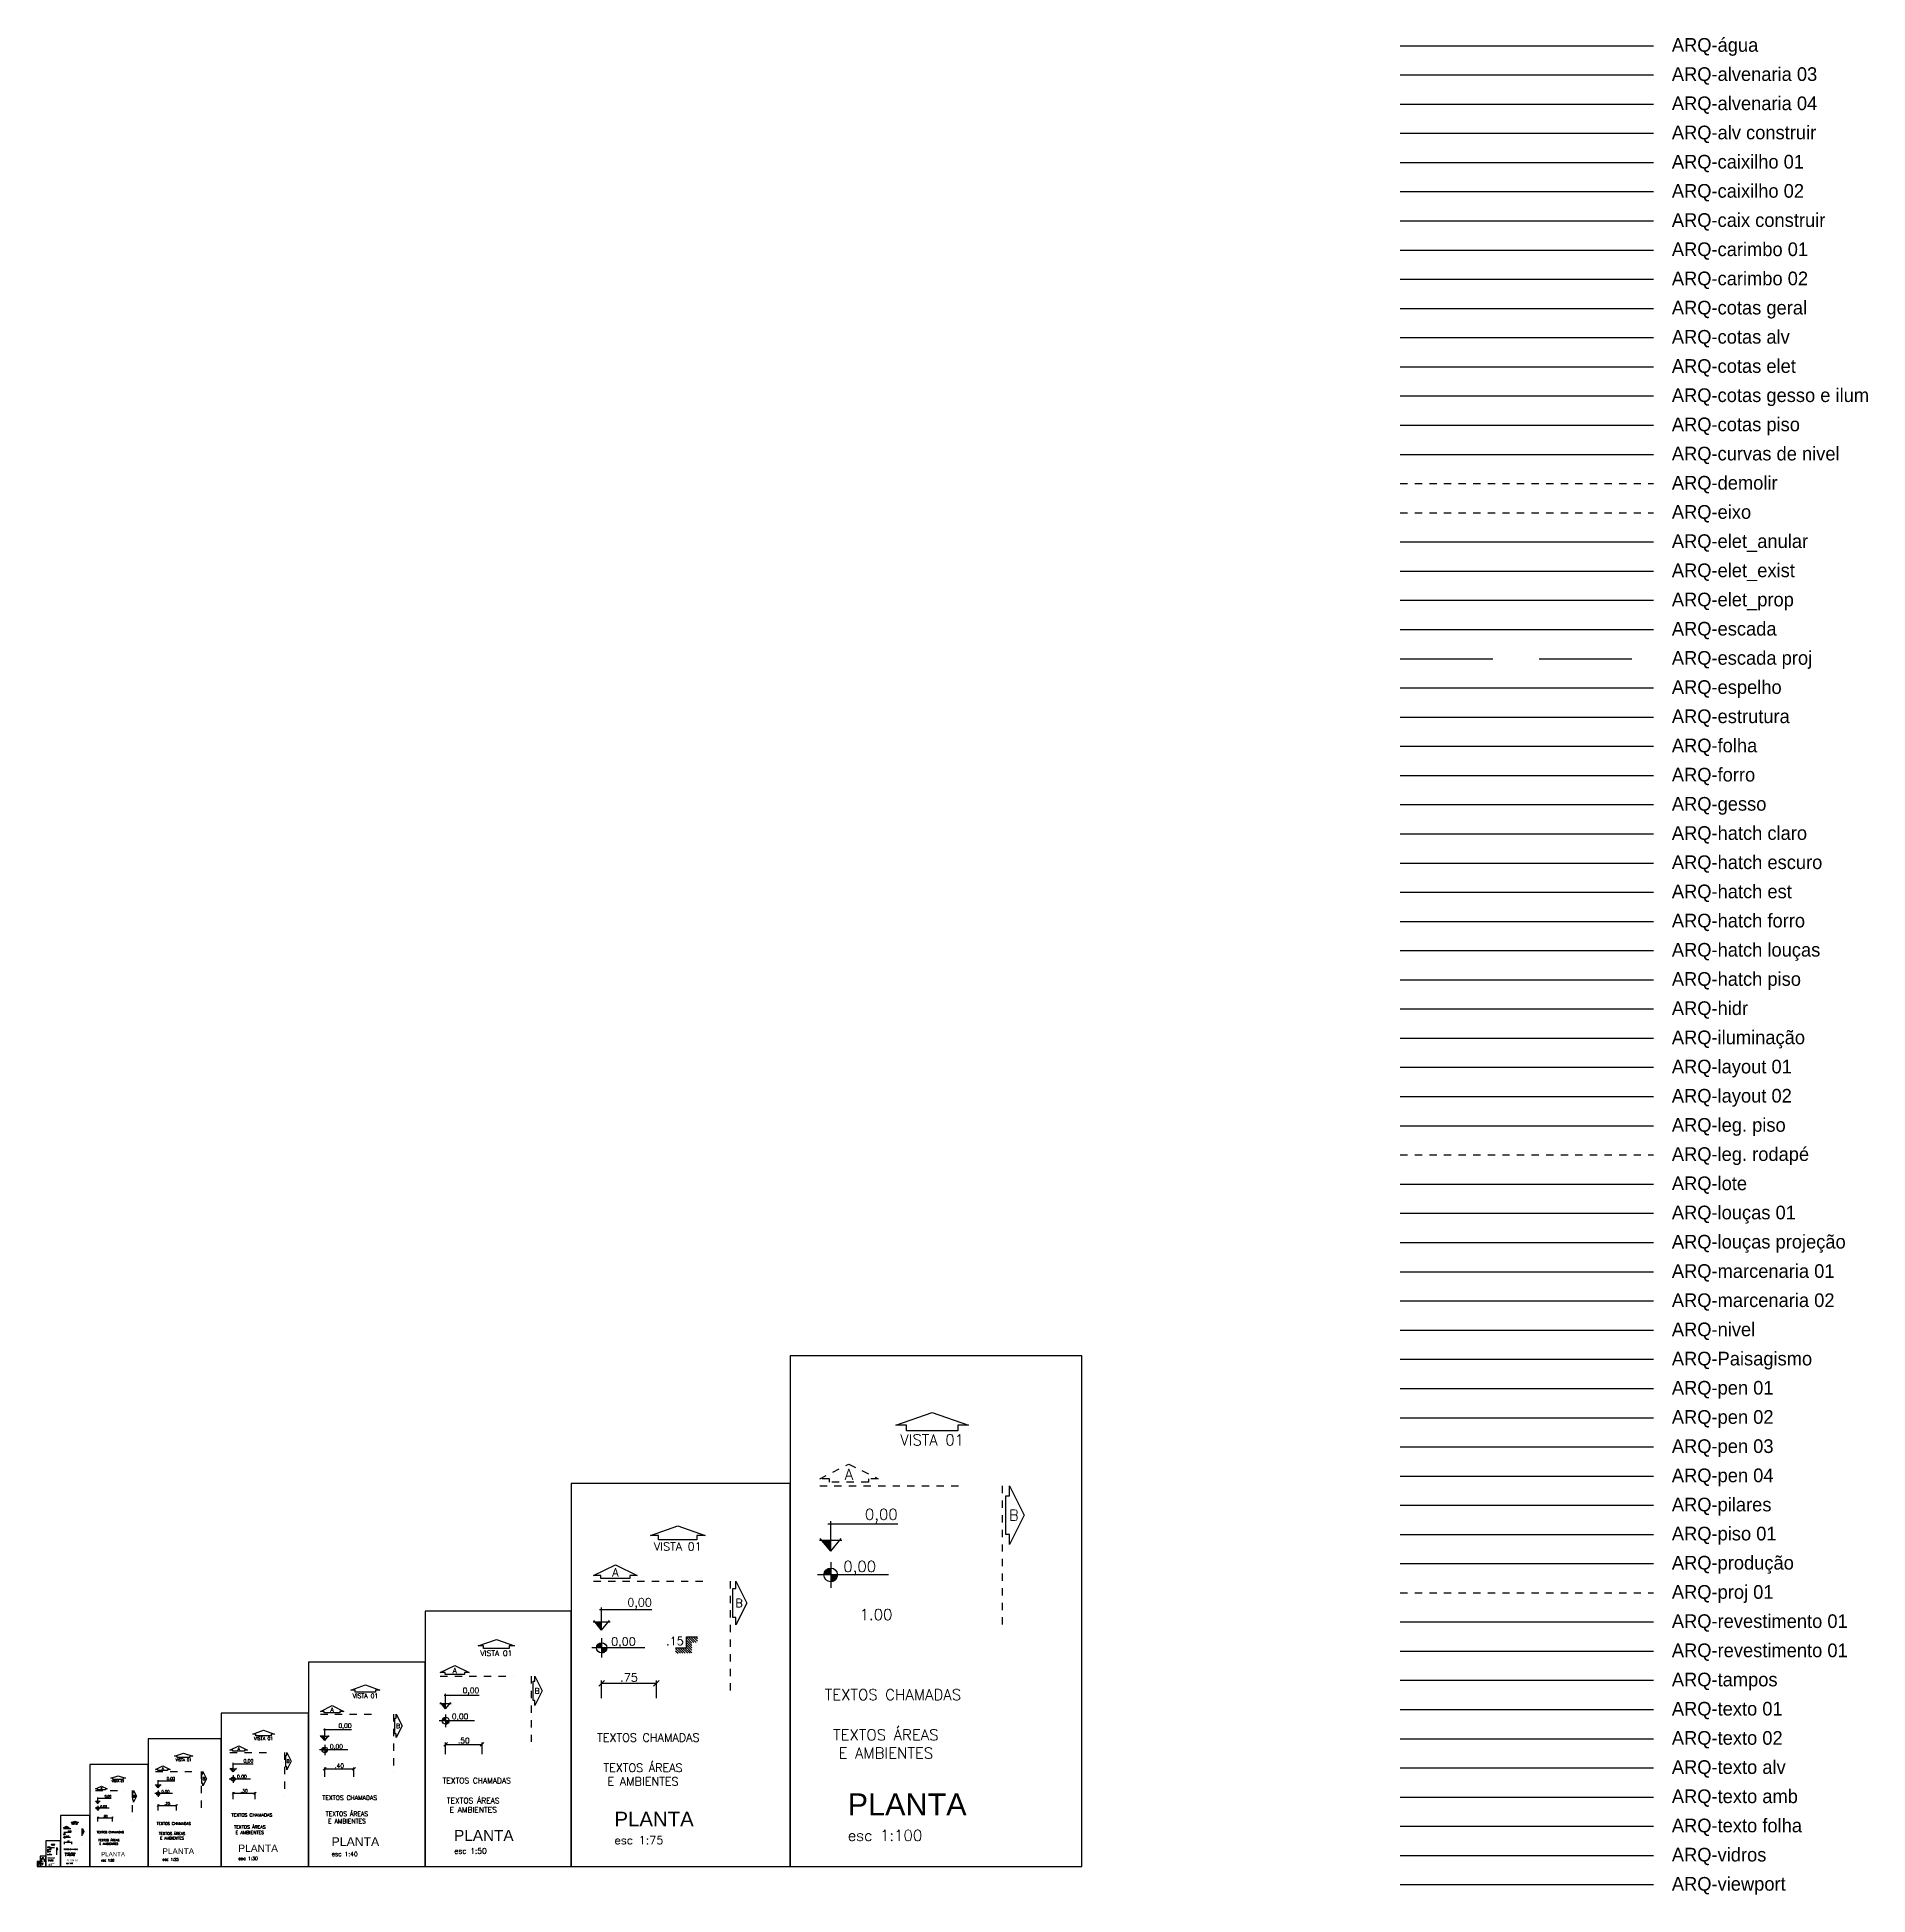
# Model space of a CAD drawing. Extents: x 2478.2 to 2503.3, y 807.2 to 832.7.
import ezdxf
from ezdxf.enums import TextEntityAlignment as Align

# ---------------------------------------------------------------- set-up
doc = ezdxf.new("R2010")
doc.units = 0
doc.header["$LTSCALE"] = 0.1
doc.header["$MEASUREMENT"] = 0
for name, pattern in [('AXES', [0.54, 0.3, -0.08, 0.08, -0.08]), ('CONTINU', [0]), ('DASHDOT2', [0.5, 0.25, -0.125, 0, -0.125]), ('DASHED', [19.05, 12.7, -6.35]), ('DASHED2', [0.375, 0.25, -0.125]), ('DIVIDE', [1.25, 0.5, -0.25, 0, -0.25, 0, -0.25]), ('HIDDEN2', [0.1875, 0.125, -0.0625])]:
    doc.linetypes.add(name, pattern=pattern)
for name, color, linetype in [('ARQ- caix construir', 202, 'Continuous'), ('ARQ-alv construir', 3, 'Continuous'), ('ARQ-alvenaria 03', 3, 'Continuous'), ('ARQ-alvenaria 04', 4, 'Continuous'), ('ARQ-caixilho 01', 1, 'Continuous'), ('ARQ-caixilho 02', 2, 'Continuous'), ('ARQ-carimbo 01', 1, 'Continuous'), ('ARQ-carimbo 02', 2, 'Continuous'), ('ARQ-cotas alv', 1, 'Continuous'), ('ARQ-cotas elet', 1, 'Continuous'), ('ARQ-cotas geral', 1, 'Continuous'), ('ARQ-cotas gesso e ilum', 1, 'Continuous'), ('ARQ-cotas piso', 1, 'Continuous'), ('ARQ-curvas de nivel', 3, 'Continuous'), ('ARQ-demolir', 12, 'HIDDEN2'), ('ARQ-eixo', 2, 'AXES'), ('ARQ-elet_anular', 161, 'Continuous'), ('ARQ-elet_exist', 30, 'Continuous'), ('ARQ-elet_prop', 220, 'Continuous'), ('ARQ-escada', 2, 'Continuous'), ('ARQ-escada proj', 1, 'DASHED'), ('ARQ-espelho', 251, 'Continuous'), ('ARQ-estrutura', 6, 'Continuous'), ('ARQ-folha', 6, 'Continuous'), ('ARQ-forro', 174, 'Continuous'), ('ARQ-gesso', 3, 'Continuous'), ('ARQ-hatch claro', 253, 'Continuous'), ('ARQ-hatch esc', 252, 'Continuous'), ('ARQ-hatch est', 251, 'Continuous'), ('ARQ-hatch forro', 254, 'Continuous'), ('ARQ-hatch louças', 255, 'Continuous'), ('ARQ-hatch piso', 251, 'Continuous'), ('ARQ-hidr', 154, 'Continuous'), ('ARQ-iluminação', 170, 'Continuous'), ('ARQ-layout 01', 1, 'Continuous'), ('ARQ-layout 02', 2, 'Continuous'), ('ARQ-leg. piso', 3, 'Continuous'), ('ARQ-leg. rodapé', 3, 'DASHDOT2'), ('ARQ-lote', 6, 'Continuous'), ('ARQ-louças 01', 1, 'Continuous'), ('ARQ-louças projeção', 9, 'Continuous'), ('ARQ-marcenaria 01', 1, 'Continuous'), ('ARQ-marcenaria 02', 2, 'Continuous'), ('ARQ-nivel', 2, 'Continuous'), ('ARQ-Paisagismo', 95, 'Continuous'), ('ARQ-pen 01', 1, 'Continuous'), ('ARQ-pen 02', 2, 'Continuous'), ('ARQ-pen 03', 3, 'Continuous'), ('ARQ-pen 04', 4, 'Continuous'), ('ARQ-pilares', 5, 'Continuous'), ('ARQ-piso 01', 1, 'Continuous'), ('ARQ-produção', 1, 'Continuous'), ('ARQ-proj 01', 1, 'DASHED2'), ('ARQ-revestimento 01', 1, 'Continuous'), ('ARQ-revestimento 02', 2, 'Continuous'), ('ARQ-tampos', 2, 'Continuous'), ('ARQ-texto 01', 1, 'Continuous'), ('ARQ-texto 02', 2, 'Continuous'), ('ARQ-texto alv', 2, 'Continuous'), ('ARQ-texto amb', 3, 'Continuous'), ('ARQ-texto folha', 5, 'Continuous'), ('ARQ-vidro', 251, 'Continuous'), ('ARQ-água', 151, 'Continuous'), ('CNIVEL', 1, 'Continuous'), ('LCORTE', 3, 'DIVIDE')]:
    doc.layers.add(name, color=color, linetype=linetype)
doc.layers.add('ARQ-viewport', color=7, linetype='Continuous', plot=False)
doc.styles.add('Detalhe 75', font='GOTHIC.TTF', dxfattribs={"height": 0.1875})
doc.styles.add('ROMANS', font='romans.shx')
doc.dimstyles.new('1-1', dxfattribs={"dimscale": 0.01, "dimtxt": 0.15, "dimasz": 0.1, "dimexe": 0.05, "dimexo": 0.1, "dimgap": 0.03, "dimtad": 1, "dimzin": 5, "dimdsep": 46, "dimtxsty": 'ROMANS', "dimblk": 'OBLIQUE', "dimcen": 0, "dimclrd": 256, "dimclre": 256, "dimclrt": 2, "dimadec": 0, "dimazin": 0, "dimtfac": 1, "dimtofl": 0, "dimtmove": 2, "dimatfit": 3, "dimfxl": 0.04, "dimtolj": 1, "dimtzin": 1, "dimarcsym": 0})
doc.dimstyles.new('1-10', dxfattribs={"dimscale": 0.1, "dimtxt": 0.15, "dimasz": 0.1, "dimexe": 0.05, "dimexo": 0.1, "dimgap": 0.03, "dimtad": 1, "dimzin": 5, "dimdsep": 46, "dimtxsty": 'ROMANS', "dimblk": 'OBLIQUE', "dimcen": 0, "dimclrd": 256, "dimclre": 256, "dimclrt": 2, "dimadec": 0, "dimazin": 0, "dimtfac": 1, "dimtofl": 0, "dimtmove": 2, "dimatfit": 3, "dimfxl": 0.04, "dimtolj": 1, "dimtzin": 1, "dimarcsym": 0})
doc.dimstyles.new('1-100', dxfattribs={"dimtxt": 0.15, "dimasz": 0.1, "dimexe": 0.05, "dimexo": 0.1, "dimgap": 0.03, "dimtad": 1, "dimjust": 2, "dimzin": 5, "dimdsep": 46, "dimtxsty": 'ROMANS', "dimblk": 'OBLIQUE', "dimcen": 0, "dimse1": 1, "dimse2": 1, "dimsd1": 1, "dimsd2": 1, "dimclrd": 256, "dimclre": 256, "dimclrt": 2, "dimadec": 0, "dimazin": 0, "dimtfac": 1, "dimtofl": 0, "dimtmove": 2, "dimatfit": 3, "dimfxl": 0.04, "dimtolj": 1, "dimtzin": 1, "dimarcsym": 0})
doc.dimstyles.new('1-2', dxfattribs={"dimscale": 0.02, "dimtxt": 0.15, "dimasz": 0.1, "dimexe": 0.05, "dimexo": 0.1, "dimgap": 0.03, "dimtad": 1, "dimzin": 5, "dimdsep": 46, "dimtxsty": 'ROMANS', "dimblk": 'OBLIQUE', "dimcen": 0, "dimclrd": 256, "dimclre": 256, "dimclrt": 2, "dimadec": 0, "dimazin": 0, "dimtfac": 1, "dimtofl": 0, "dimtmove": 2, "dimatfit": 3, "dimfxl": 0.04, "dimtolj": 1, "dimtzin": 1, "dimarcsym": 0})
doc.dimstyles.new('1-20', dxfattribs={"dimscale": 0.2, "dimtxt": 0.15, "dimasz": 0.1, "dimexe": 0.05, "dimexo": 0.1, "dimgap": 0.03, "dimtad": 1, "dimzin": 5, "dimdsep": 46, "dimtxsty": 'ROMANS', "dimblk": 'OBLIQUE', "dimcen": 0, "dimclrd": 256, "dimclre": 256, "dimclrt": 2, "dimadec": 0, "dimazin": 0, "dimtfac": 1, "dimtofl": 0, "dimtmove": 2, "dimatfit": 3, "dimfxl": 0.04, "dimtolj": 1, "dimtzin": 1, "dimarcsym": 0})
doc.dimstyles.new('1-25', dxfattribs={"dimscale": 0.25, "dimtxt": 0.15, "dimasz": 0.1, "dimexe": 0.05, "dimexo": 0.1, "dimgap": 0.03, "dimtad": 1, "dimzin": 5, "dimdsep": 46, "dimtxsty": 'ROMANS', "dimblk": 'OBLIQUE', "dimcen": 0, "dimclrd": 256, "dimclre": 256, "dimclrt": 2, "dimadec": 0, "dimazin": 0, "dimtfac": 1, "dimtofl": 0, "dimtmove": 2, "dimatfit": 3, "dimfxl": 0.04, "dimtolj": 1, "dimtzin": 1, "dimarcsym": 0})
doc.dimstyles.new('1-30', dxfattribs={"dimscale": 0.3, "dimtxt": 0.15, "dimasz": 0.1, "dimexe": 0.05, "dimexo": 0.1, "dimgap": 0.03, "dimtad": 1, "dimzin": 5, "dimdsep": 46, "dimtxsty": 'ROMANS', "dimblk": 'OBLIQUE', "dimcen": 0, "dimclrd": 256, "dimclre": 256, "dimclrt": 2, "dimadec": 0, "dimazin": 0, "dimtfac": 1, "dimtofl": 0, "dimtmove": 2, "dimatfit": 3, "dimfxl": 0.04, "dimtolj": 1, "dimtzin": 1, "dimarcsym": 0})
doc.dimstyles.new('1-40', dxfattribs={"dimscale": 0.4, "dimtxt": 0.15, "dimasz": 0.1, "dimexe": 0.05, "dimexo": 0.1, "dimgap": 0.03, "dimtad": 1, "dimzin": 5, "dimdsep": 46, "dimtxsty": 'ROMANS', "dimblk": 'OBLIQUE', "dimcen": 0, "dimclrd": 256, "dimclre": 256, "dimclrt": 2, "dimadec": 0, "dimazin": 0, "dimtfac": 1, "dimtofl": 0, "dimtmove": 2, "dimatfit": 3, "dimfxl": 0.04, "dimtolj": 1, "dimtzin": 1, "dimarcsym": 0})
doc.dimstyles.new('1-5', dxfattribs={"dimscale": 0.05, "dimtxt": 0.15, "dimasz": 0.1, "dimexe": 0.05, "dimexo": 0.1, "dimgap": 0.03, "dimtad": 1, "dimzin": 5, "dimdsep": 46, "dimtxsty": 'ROMANS', "dimblk": 'OBLIQUE', "dimcen": 0, "dimclrd": 256, "dimclre": 256, "dimclrt": 2, "dimadec": 0, "dimazin": 0, "dimtfac": 1, "dimtofl": 0, "dimtmove": 2, "dimatfit": 3, "dimfxl": 0.04, "dimtolj": 1, "dimtzin": 1, "dimarcsym": 0})
doc.dimstyles.new('1-50', dxfattribs={"dimscale": 0.5, "dimtxt": 0.15, "dimasz": 0.1, "dimexe": 0.05, "dimexo": 0.1, "dimgap": 0.03, "dimtad": 1, "dimzin": 5, "dimdsep": 46, "dimtxsty": 'ROMANS', "dimblk": 'OBLIQUE', "dimcen": 0, "dimclrd": 256, "dimclre": 256, "dimclrt": 2, "dimadec": 0, "dimazin": 0, "dimtfac": 1, "dimtofl": 0, "dimtmove": 2, "dimatfit": 3, "dimfxl": 0.04, "dimtolj": 1, "dimtzin": 1, "dimarcsym": 0})
doc.dimstyles.new('1-75', dxfattribs={"dimscale": 0.75, "dimtxt": 0.15, "dimasz": 0.1, "dimexe": 0.05, "dimexo": 0.1, "dimgap": 0.03, "dimtad": 1, "dimzin": 5, "dimdsep": 46, "dimtxsty": 'ROMANS', "dimblk": 'OBLIQUE', "dimcen": 0, "dimclrd": 256, "dimclre": 256, "dimclrt": 2, "dimadec": 0, "dimazin": 0, "dimtfac": 1, "dimtofl": 0, "dimtmove": 2, "dimatfit": 3, "dimfxl": 0.04, "dimtolj": 1, "dimtzin": 1, "dimarcsym": 0})

msp = doc.modelspace()

# ---------------------------------------------------------------- texts
at = {"layer": 'ARQ- caix construir', "style": 'Detalhe 75'}
msp.add_text('ARQ-caix construir', height=0.1875, dxfattribs=at).set_placement((2500.604, 830.097))
at = {"layer": 'ARQ-alv construir', "style": 'Detalhe 75'}
msp.add_text('ARQ-alv construir', height=0.1875, dxfattribs=at).set_placement((2500.604, 831.297))
at = {"layer": 'ARQ-alvenaria 03', "style": 'Detalhe 75'}
msp.add_text('ARQ-alvenaria 03', height=0.1875, dxfattribs=at).set_placement((2500.604, 832.097))
at = {"layer": 'ARQ-alvenaria 04', "style": 'Detalhe 75'}
msp.add_text('ARQ-alvenaria 04', height=0.1875, dxfattribs=at).set_placement((2500.604, 831.697))
at = {"layer": 'ARQ-caixilho 01', "style": 'Detalhe 75'}
msp.add_text('ARQ-caixilho 01', height=0.1875, dxfattribs=at).set_placement((2500.604, 830.897))
at = {"layer": 'ARQ-caixilho 02', "style": 'Detalhe 75'}
msp.add_text('ARQ-caixilho 02', height=0.1875, dxfattribs=at).set_placement((2500.604, 830.497))
at = {"layer": 'ARQ-carimbo 01', "style": 'Detalhe 75'}
msp.add_text('ARQ-carimbo 01', height=0.1875, dxfattribs=at).set_placement((2500.604, 829.697))
at = {"layer": 'ARQ-carimbo 02', "style": 'Detalhe 75'}
msp.add_text('ARQ-carimbo 02', height=0.1875, dxfattribs=at).set_placement((2500.604, 829.297))
at = {"layer": 'ARQ-cotas alv', "style": 'Detalhe 75'}
msp.add_text('ARQ-cotas alv', height=0.1875, dxfattribs=at).set_placement((2500.604, 828.497))
at = {"layer": 'ARQ-cotas elet', "style": 'Detalhe 75'}
msp.add_text('ARQ-cotas elet', height=0.1875, dxfattribs=at).set_placement((2500.604, 828.097))
at = {"layer": 'ARQ-cotas geral', "style": 'Detalhe 75'}
msp.add_text('ARQ-cotas geral', height=0.1875, dxfattribs=at).set_placement((2500.604, 828.897))
at = {"layer": 'ARQ-cotas gesso e ilum', "style": 'Detalhe 75'}
msp.add_text('ARQ-cotas gesso e ilum', height=0.1875, dxfattribs=at).set_placement((2500.604, 827.697))
at = {"layer": 'ARQ-cotas piso', "style": 'Detalhe 75'}
msp.add_text('ARQ-cotas piso', height=0.1875, dxfattribs=at).set_placement((2500.604, 827.297))
at = {"layer": 'ARQ-curvas de nivel', "style": 'Detalhe 75'}
msp.add_text('ARQ-curvas de nivel', height=0.1875, dxfattribs=at).set_placement((2500.604, 826.897))
at = {"layer": 'ARQ-demolir', "style": 'Detalhe 75'}
msp.add_text('ARQ-demolir', height=0.1875, dxfattribs=at).set_placement((2500.604, 826.497))
at = {"layer": 'ARQ-eixo', "style": 'Detalhe 75'}
msp.add_text('ARQ-eixo', height=0.1875, dxfattribs=at).set_placement((2500.604, 826.097))
at = {"layer": 'ARQ-elet_anular', "style": 'Detalhe 75'}
msp.add_text('ARQ-elet_anular', height=0.1875, dxfattribs=at).set_placement((2500.604, 825.697))
at = {"layer": 'ARQ-elet_exist', "style": 'Detalhe 75'}
msp.add_text('ARQ-elet_exist', height=0.1875, dxfattribs=at).set_placement((2500.604, 825.297))
at = {"layer": 'ARQ-elet_prop', "style": 'Detalhe 75'}
msp.add_text('ARQ-elet_prop', height=0.1875, dxfattribs=at).set_placement((2500.604, 824.897))
at = {"layer": 'ARQ-escada', "style": 'Detalhe 75'}
msp.add_text('ARQ-escada', height=0.1875, dxfattribs=at).set_placement((2500.604, 824.497))
at = {"layer": 'ARQ-escada proj', "style": 'Detalhe 75'}
msp.add_text('ARQ-escada proj', height=0.1875, dxfattribs=at).set_placement((2500.604, 824.097))
at = {"layer": 'ARQ-espelho', "style": 'Detalhe 75'}
msp.add_text('ARQ-espelho', height=0.1875, dxfattribs=at).set_placement((2500.604, 823.697))
at = {"layer": 'ARQ-estrutura', "style": 'Detalhe 75'}
msp.add_text('ARQ-estrutura', height=0.1875, dxfattribs=at).set_placement((2500.604, 823.297))
at = {"layer": 'ARQ-folha', "style": 'Detalhe 75'}
msp.add_text('ARQ-folha', height=0.1875, dxfattribs=at).set_placement((2500.604, 822.897))
at = {"layer": 'ARQ-forro', "style": 'Detalhe 75'}
msp.add_text('ARQ-forro', height=0.1875, dxfattribs=at).set_placement((2500.604, 822.497))
at = {"layer": 'ARQ-gesso', "style": 'Detalhe 75'}
msp.add_text('ARQ-gesso', height=0.1875, dxfattribs=at).set_placement((2500.604, 822.097))
at = {"layer": 'ARQ-hatch claro', "style": 'Detalhe 75'}
msp.add_text('ARQ-hatch claro', height=0.1875, dxfattribs=at).set_placement((2500.604, 821.697))
at = {"layer": 'ARQ-hatch esc', "style": 'Detalhe 75'}
msp.add_text('ARQ-hatch escuro', height=0.1875, dxfattribs=at).set_placement((2500.604, 821.297))
at = {"layer": 'ARQ-hatch est', "style": 'Detalhe 75'}
msp.add_text('ARQ-hatch est', height=0.1875, dxfattribs=at).set_placement((2500.604, 820.897))
at = {"layer": 'ARQ-hatch forro', "style": 'Detalhe 75'}
msp.add_text('ARQ-hatch forro', height=0.1875, dxfattribs=at).set_placement((2500.604, 820.497))
at = {"layer": 'ARQ-hatch louças', "style": 'Detalhe 75'}
msp.add_text('ARQ-hatch louças', height=0.1875, dxfattribs=at).set_placement((2500.604, 820.097))
at = {"layer": 'ARQ-hatch piso', "style": 'Detalhe 75'}
msp.add_text('ARQ-hatch piso', height=0.1875, dxfattribs=at).set_placement((2500.604, 819.697))
at = {"layer": 'ARQ-hidr', "style": 'Detalhe 75'}
msp.add_text('ARQ-hidr', height=0.1875, dxfattribs=at).set_placement((2500.604, 819.297))
at = {"layer": 'ARQ-iluminação', "style": 'Detalhe 75'}
msp.add_text('ARQ-iluminação', height=0.1875, dxfattribs=at).set_placement((2500.604, 818.897))
at = {"layer": 'ARQ-layout 01', "style": 'Detalhe 75'}
msp.add_text('ARQ-layout 01', height=0.1875, dxfattribs=at).set_placement((2500.604, 818.497))
at = {"layer": 'ARQ-layout 02', "style": 'Detalhe 75'}
msp.add_text('ARQ-layout 02', height=0.1875, dxfattribs=at).set_placement((2500.604, 818.097))
at = {"layer": 'ARQ-leg. piso', "style": 'Detalhe 75'}
msp.add_text('ARQ-leg. piso', height=0.1875, dxfattribs=at).set_placement((2500.604, 817.697))
at = {"layer": 'ARQ-leg. rodapé', "style": 'Detalhe 75'}
msp.add_text('ARQ-leg. rodapé', height=0.1875, dxfattribs=at).set_placement((2500.604, 817.297))
at = {"layer": 'ARQ-lote', "style": 'Detalhe 75'}
msp.add_text('ARQ-lote', height=0.1875, dxfattribs=at).set_placement((2500.604, 816.897))
at = {"layer": 'ARQ-louças 01', "style": 'Detalhe 75'}
msp.add_text('ARQ-louças 01', height=0.1875, dxfattribs=at).set_placement((2500.604, 816.497))
at = {"layer": 'ARQ-louças projeção', "style": 'Detalhe 75'}
msp.add_text('ARQ-louças projeção', height=0.1875, dxfattribs=at).set_placement((2500.604, 816.097))
at = {"layer": 'ARQ-marcenaria 01', "style": 'Detalhe 75'}
msp.add_text('ARQ-marcenaria 01', height=0.1875, dxfattribs=at).set_placement((2500.604, 815.695))
at = {"layer": 'ARQ-marcenaria 02', "style": 'Detalhe 75'}
msp.add_text('ARQ-marcenaria 02', height=0.1875, dxfattribs=at).set_placement((2500.604, 815.295))
at = {"layer": 'ARQ-nivel', "style": 'Detalhe 75'}
msp.add_text('ARQ-nivel', height=0.1875, dxfattribs=at).set_placement((2500.604, 814.895))
at = {"layer": 'ARQ-Paisagismo', "style": 'Detalhe 75'}
msp.add_text('ARQ-Paisagismo', height=0.1875, dxfattribs=at).set_placement((2500.604, 814.495))
at = {"layer": 'ARQ-pen 01', "style": 'Detalhe 75'}
msp.add_text('ARQ-pen 01', height=0.1875, dxfattribs=at).set_placement((2500.604, 814.095))
at = {"layer": 'ARQ-pen 02', "style": 'Detalhe 75'}
msp.add_text('ARQ-pen 02', height=0.1875, dxfattribs=at).set_placement((2500.604, 813.695))
at = {"layer": 'ARQ-pen 03', "style": 'Detalhe 75'}
msp.add_text('ARQ-pen 03', height=0.1875, dxfattribs=at).set_placement((2500.604, 813.295))
at = {"layer": 'ARQ-pen 04', "style": 'Detalhe 75'}
msp.add_text('ARQ-pen 04', height=0.1875, dxfattribs=at).set_placement((2500.604, 812.895))
at = {"layer": 'ARQ-pilares', "style": 'Detalhe 75'}
msp.add_text('ARQ-pilares', height=0.1875, dxfattribs=at).set_placement((2500.604, 812.495))
at = {"layer": 'ARQ-piso 01', "style": 'Detalhe 75'}
msp.add_text('ARQ-piso 01', height=0.1875, dxfattribs=at).set_placement((2500.604, 812.097))
at = {"layer": 'ARQ-produção', "style": 'Detalhe 75'}
msp.add_text('ARQ-produção', height=0.1875, dxfattribs=at).set_placement((2500.604, 811.698))
at = {"layer": 'ARQ-proj 01', "style": 'Detalhe 75'}
msp.add_text('ARQ-proj 01', height=0.1875, dxfattribs=at).set_placement((2500.604, 811.297))
at = {"layer": 'ARQ-revestimento 01', "style": 'Detalhe 75'}
msp.add_text('ARQ-revestimento 01', height=0.1875, dxfattribs=at).set_placement((2500.604, 810.897))
at = {"layer": 'ARQ-revestimento 02', "style": 'Detalhe 75'}
msp.add_text('ARQ-revestimento 01', height=0.1875, dxfattribs=at).set_placement((2500.604, 810.497))
at = {"layer": 'ARQ-tampos', "style": 'Detalhe 75'}
msp.add_text('ARQ-tampos', height=0.1875, dxfattribs=at).set_placement((2500.604, 810.097))
at = {"layer": 'ARQ-texto 01', "style": 'Detalhe 75'}
msp.add_text('ARQ-texto 01', height=0.1875, dxfattribs=at).set_placement((2500.604, 809.697))
at = {"layer": 'ARQ-texto 02', "style": 'Detalhe 75'}
msp.add_text('ARQ-texto 02', height=0.1875, dxfattribs=at).set_placement((2500.604, 809.297))
at = {"layer": 'ARQ-texto 02', "color": 2, "style": 'ROMANS'}
for s, insert, char_height, attachment_point in [('VISTA 01', (2490.466, 813.55), 0.15, 2), ('VISTA 01', (2486.98, 812.07), 0.1125, 2), ('A', (2486.124, 811.659), 0.113, 5), ('B', (2487.819, 811.239), 0.113, 5), ('VISTA 01', (2484.493, 810.589), 0.075, 2), ('A', (2483.922, 810.315), 0.075, 5), ('B', (2485.052, 810.035), 0.075, 5), ('TEXTOS CHAMADAS', (2488.993, 810.058), 0.15, 1), ('A', (2482.241, 809.778), 0.06, 5), ('VISTA 01', (2482.698, 809.997), 0.06, 2), ('B', (2483.145, 809.554), 0.06, 5), ('VISTA 01', (2481.303, 809.405), 0.045, 2), ('TEXTOS CHAMADAS', (2485.874, 809.451), 0.1125, 1), ('VISTA 01', (2480.206, 809.108), 0.0375, 2), ('A', (2480.961, 809.24), 0.045, 5), ('B', (2481.639, 809.072), 0.045, 5), ('VISTA 01', (2479.308, 808.812), 0.03, 2), ('A', (2479.921, 808.972), 0.0375, 5), ('B', (2480.486, 808.832), 0.0375, 5), ('TEXTOS CHAMADAS', (2483.756, 808.843), 0.075, 1), ('A', (2479.08, 808.703), 0.03, 5), ('B', (2479.532, 808.591), 0.03, 5), ('TEXTOS CHAMADAS', (2482.109, 808.6), 0.06, 1), ('{\\fArial|b0|i0|c238|p34;\\H2x;\\C4;PLANTA\\Fromans|c0;\\H0.6668x;\\P}esc 1:100', (2489.308, 808.63), 0.15, 1), ('TEXTOS CHAMADAS', (2480.861, 808.357), 0.045, 1), ('{\\fArial|b0|i0|c238|p34;\\H1.778x;\\C4;PLANTA\\Fromans|c0;\\H0.7498x;\\P}esc 1:75', (2486.111, 808.379), 0.1125, 1), ('A', (2478.6, 808.165), 0.015, 5), ('VISTA 01', (2478.714, 808.22), 0.015, 2), ('B', (2478.826, 808.109), 0.015, 5), ('TEXTOS CHAMADAS', (2479.014, 808.114), 0.03, 1), ('TEXTOS CHAMADAS', (2479.837, 808.235), 0.0375, 1), ('{\\fArial|b0|i0|c238|p34;\\H2x;\\C4;PLANTA\\Fromans|c0;\\H0.6666x;\\P}esc 1:40', (2482.235, 808.029), 0.06, 1), ('{\\fArial|b0|i0|c238|p34;\\H2x;\\C4;PLANTA\\Fromans|c0;\\H0.6666x;\\P}esc 1:50', (2483.914, 808.129), 0.075, 1), ('A', (2478.359, 807.897), 0.0075, 5), ('VISTA 01', (2478.416, 807.924), 0.0075, 2), ('B', (2478.472, 807.869), 0.0075, 5), ('TEXTOS CHAMADAS', (2478.566, 807.871), 0.015, 1), ('{\\fArial|b0|i0|c238|p34;\\H2x;\\C4;PLANTA\\Fromans|c0;\\H0.6666x;\\P}esc 1:20', (2479.077, 807.828), 0.03, 1), ('{\\fArial|b0|i0|c238|p34;\\H2.133x;\\C4;PLANTA\\Fromans|c0;\\H0.6247x;\\P}esc 1:25', (2479.916, 807.878), 0.0375, 1), ('{\\fArial|b0|i0|c238|p34;\\H2.222x;\\C4;PLANTA\\Fromans|c0;\\H0.6x;\\P}esc 1:30', (2480.956, 807.928), 0.045, 1), ('TEXTOS CHAMADAS', (2478.204, 807.652), 0.0015, 1), ('A', (2478.207, 807.681), 0.0015, 5), ('{\\fArial|b0|i0|c238|p34;\\H2x;\\C4;PLANTA\\Fromans|c0;\\H0.6666x;\\P}esc 1:1', (2478.207, 807.638), 0.0015, 1), ('VISTA 01', (2478.218, 807.687), 0.0015, 2), ('B', (2478.23, 807.676), 0.0015, 5), ('TEXTOS CHAMADAS', (2478.248, 807.676), 0.003, 1), ('A', (2478.255, 807.735), 0.003, 5), ('{\\fArial|b0|i0|c238|p34;\\H2x;\\C4;PLANTA\\Fromans|c0;\\H0.6666x;\\P}esc 1:2', (2478.255, 807.648), 0.003, 1), ('VISTA 01', (2478.278, 807.746), 0.003, 2), ('B', (2478.3, 807.724), 0.003, 5), ('TEXTOS CHAMADAS', (2478.343, 807.749), 0.0075, 1), ('{\\fArial|b0|i0|c238|p34;\\H2x;\\C4;PLANTA\\Fromans|c0;\\H0.6666x;\\P}esc 1:5', (2478.358, 807.678), 0.0075, 1), ('{\\fArial|b0|i0|c238|p34;\\H2x;\\C4;PLANTA\\Fromans|c0;\\H0.6666x;\\P}esc 1:10', (2478.598, 807.728), 0.015, 1)]:
    msp.add_mtext(s, dxfattribs=dict(at, insert=insert, char_height=char_height, attachment_point=attachment_point))
at = {"layer": 'ARQ-texto alv', "style": 'Detalhe 75'}
msp.add_text('ARQ-texto alv', height=0.1875, dxfattribs=at).set_placement((2500.604, 808.897))
at = {"layer": 'ARQ-texto amb', "style": 'Detalhe 75'}
msp.add_text('ARQ-texto amb', height=0.1875, dxfattribs=at).set_placement((2500.604, 808.497))
at = {"layer": 'ARQ-texto amb', "color": 3, "attachment_point": 5, "style": 'ROMANS'}
for insert, char_height in [((2489.831, 809.308), 0.15), ((2486.503, 808.888), 0.1125), ((2484.175, 808.468), 0.075), ((2482.444, 808.3), 0.06), ((2479.181, 807.964), 0.03), ((2480.047, 808.048), 0.0375), ((2481.113, 808.132), 0.045), ((2478.65, 807.796), 0.015), ((2478.212, 807.645), 0.0015), ((2478.265, 807.661), 0.003), ((2478.385, 807.712), 0.0075)]:
    msp.add_mtext('TEXTOS ÁREAS\\PE AMBIENTES', dxfattribs=dict(at, insert=insert, char_height=char_height))
at = {"layer": 'ARQ-texto folha', "style": 'Detalhe 75'}
msp.add_text('ARQ-texto folha', height=0.1875, dxfattribs=at).set_placement((2500.604, 808.097))
at = {"layer": 'ARQ-vidro', "style": 'Detalhe 75'}
msp.add_text('ARQ-vidros', height=0.1875, dxfattribs=at).set_placement((2500.604, 807.697))
at = {"layer": 'ARQ-viewport', "style": 'Detalhe 75'}
msp.add_text('ARQ-viewport', height=0.1875, dxfattribs=at).set_placement((2500.604, 807.297))
at = {"layer": 'ARQ-água', "style": 'Detalhe 75'}
msp.add_text('ARQ-água', height=0.1875, dxfattribs=at).set_placement((2500.604, 832.497))
at = {"layer": 'CNIVEL', "color": 2, "insert": (2487.061, 810.663), "char_height": 0.1125, "attachment_point": 9, "style": 'ROMANS'}
msp.add_mtext('.15', dxfattribs=at)
at = {"layer": 'LCORTE', "color": 2, "char_height": 0.15, "attachment_point": 5, "style": 'ROMANS'}
for s, insert in [('A', (2489.325, 813.003)), ('B', (2491.585, 812.443))]:
    msp.add_mtext(s, dxfattribs=dict(at, insert=insert))

# ---------------------------------------------------------------- blocks, each defined once
blk = doc.blocks.new('*D4')
at = {"layer": 'Defpoints', "color": 0}
for p in [(2490.075, 810.976), (2489.075, 810.606), (2490.075, 810.606)]:
    blk.add_point(p, dxfattribs=at)
at = {"layer": 'ARQ-cotas geral', "color": 2, "insert": (2489.697, 811.081), "char_height": 0.15, "attachment_point": 5, "style": 'ROMANS'}
blk.add_mtext('\\A1;1.00', dxfattribs=at)
blk = doc.blocks.new('_OBLIQUE')
at = {"color": 0, "linetype": 'ByBlock'}
blk.add_line((-0.5, -0.5), (0.5, 0.5), dxfattribs=at)
blk = doc.blocks.new('*D5')
at = {"layer": 'ARQ-cotas geral', "lineweight": -2}
for p, q in [((2485.936, 809.936), (2485.936, 810.176)), ((2485.936, 810.139), (2486.686, 810.139)), ((2486.686, 809.936), (2486.686, 810.176))]:
    blk.add_line(p, q, dxfattribs=at)
at = {"layer": 'Defpoints', "color": 0}
for p in [(2486.686, 810.139), (2485.936, 809.861), (2486.686, 809.861)]:
    blk.add_point(p, dxfattribs=at)
at = {"layer": 'ARQ-cotas geral', "lineweight": -2, "xscale": 0.07500000000000001, "yscale": 0.07500000000000001, "zscale": 0.07500000000000001, "rotation": 180}
blk.add_blockref('_OBLIQUE', (2485.936, 810.139), dxfattribs=at)
at = {"layer": 'ARQ-cotas geral', "lineweight": -2, "xscale": 0.07500000000000001, "yscale": 0.07500000000000001, "zscale": 0.07500000000000001}
blk.add_blockref('_OBLIQUE', (2486.686, 810.139), dxfattribs=at)
at = {"layer": 'ARQ-cotas geral', "color": 2, "insert": (2486.311, 810.218), "char_height": 0.1125, "attachment_point": 5, "style": 'ROMANS'}
blk.add_mtext('\\A1;.75', dxfattribs=at)
blk = doc.blocks.new('A$C4D0E081D')
at = {"layer": 'CNIVEL'}
h = blk.add_hatch(dxfattribs=at)
h.set_pattern_fill('ANSI31', color=8, scale=0.25, angle=90, style=0)
h.set_pattern_definition([(135, (-18.381433, -69.158416), (-0.022097087, -0.022097087), [])])
h.paths.add_polyline_path([(0.4, 0.3), (0.2, 0.3), (0.2, 0.1), (0, 0.1), (0, 0), (0.3, 0), (0.3, 0.2), (0.4, 0.2)])
at = {"layer": 'CNIVEL', "color": 2}
blk.add_lwpolyline([(0, 0.1), (0.2, 0.1), (0.2, 0.3), (0.4, 0.3)], dxfattribs=at)
blk = doc.blocks.new('*D6')
at = {"layer": 'ARQ-cotas geral', "lineweight": -2}
for p, q in [((2483.797, 809.167), (2483.797, 809.327)), ((2483.797, 809.302), (2484.297, 809.302)), ((2484.297, 809.167), (2484.297, 809.327))]:
    blk.add_line(p, q, dxfattribs=at)
at = {"layer": 'Defpoints', "color": 0}
for p in [(2484.297, 809.302), (2483.797, 809.117), (2484.297, 809.117)]:
    blk.add_point(p, dxfattribs=at)
at = {"layer": 'ARQ-cotas geral', "lineweight": -2, "xscale": 0.05, "yscale": 0.05, "zscale": 0.05, "rotation": 180}
blk.add_blockref('_OBLIQUE', (2483.797, 809.302), dxfattribs=at)
at = {"layer": 'ARQ-cotas geral', "lineweight": -2, "xscale": 0.05, "yscale": 0.05, "zscale": 0.05}
blk.add_blockref('_OBLIQUE', (2484.297, 809.302), dxfattribs=at)
at = {"layer": 'ARQ-cotas geral', "color": 2, "insert": (2484.047, 809.354), "char_height": 0.075, "attachment_point": 5, "style": 'ROMANS'}
blk.add_mtext('\\A1;.50', dxfattribs=at)
blk = doc.blocks.new('*D7')
at = {"layer": 'ARQ-cotas geral', "lineweight": -2}
for p, q in [((2482.141, 808.859), (2482.141, 808.987)), ((2482.141, 808.967), (2482.541, 808.967)), ((2482.541, 808.859), (2482.541, 808.987))]:
    blk.add_line(p, q, dxfattribs=at)
at = {"layer": 'Defpoints', "color": 0}
for p in [(2482.141, 808.819), (2482.541, 808.967), (2482.541, 808.819)]:
    blk.add_point(p, dxfattribs=at)
at = {"layer": 'ARQ-cotas geral', "lineweight": -2, "xscale": 0.04000000000000001, "yscale": 0.04000000000000001, "zscale": 0.04000000000000001, "rotation": 180}
blk.add_blockref('_OBLIQUE', (2482.141, 808.967), dxfattribs=at)
at = {"layer": 'ARQ-cotas geral', "lineweight": -2, "xscale": 0.04000000000000001, "yscale": 0.04000000000000001, "zscale": 0.04000000000000001}
blk.add_blockref('_OBLIQUE', (2482.541, 808.967), dxfattribs=at)
at = {"layer": 'ARQ-cotas geral', "color": 2, "insert": (2482.341, 809.009), "char_height": 0.06, "attachment_point": 5, "style": 'ROMANS'}
blk.add_mtext('\\A1;.40', dxfattribs=at)
blk = doc.blocks.new('*D8')
at = {"layer": 'ARQ-cotas geral', "lineweight": -2}
for p, q in [((2480.886, 808.551), (2480.886, 808.647)), ((2480.886, 808.632), (2481.186, 808.632)), ((2481.186, 808.551), (2481.186, 808.647))]:
    blk.add_line(p, q, dxfattribs=at)
at = {"layer": 'Defpoints', "color": 0}
for p in [(2481.186, 808.632), (2480.886, 808.521), (2481.186, 808.521)]:
    blk.add_point(p, dxfattribs=at)
at = {"layer": 'ARQ-cotas geral', "lineweight": -2, "xscale": 0.03, "yscale": 0.03, "zscale": 0.03, "rotation": 180}
blk.add_blockref('_OBLIQUE', (2480.886, 808.632), dxfattribs=at)
at = {"layer": 'ARQ-cotas geral', "lineweight": -2, "xscale": 0.03, "yscale": 0.03, "zscale": 0.03}
blk.add_blockref('_OBLIQUE', (2481.186, 808.632), dxfattribs=at)
at = {"layer": 'ARQ-cotas geral', "color": 2, "insert": (2481.036, 808.664), "char_height": 0.045, "attachment_point": 5, "style": 'ROMANS'}
blk.add_mtext('\\A1;.30', dxfattribs=at)
blk = doc.blocks.new('*D9')
at = {"layer": 'ARQ-cotas geral', "lineweight": -2}
for p, q in [((2479.858, 808.397), (2479.858, 808.477)), ((2479.858, 808.465), (2480.108, 808.465)), ((2480.108, 808.397), (2480.108, 808.477))]:
    blk.add_line(p, q, dxfattribs=at)
at = {"layer": 'Defpoints', "color": 0}
for p in [(2479.858, 808.372), (2480.108, 808.465), (2480.108, 808.372)]:
    blk.add_point(p, dxfattribs=at)
at = {"layer": 'ARQ-cotas geral', "lineweight": -2, "xscale": 0.025, "yscale": 0.025, "zscale": 0.025, "rotation": 180}
blk.add_blockref('_OBLIQUE', (2479.858, 808.465), dxfattribs=at)
at = {"layer": 'ARQ-cotas geral', "lineweight": -2, "xscale": 0.025, "yscale": 0.025, "zscale": 0.025}
blk.add_blockref('_OBLIQUE', (2480.108, 808.465), dxfattribs=at)
at = {"layer": 'ARQ-cotas geral', "color": 2, "insert": (2479.983, 808.491), "char_height": 0.0375, "attachment_point": 5, "style": 'ROMANS'}
blk.add_mtext('\\A1;.25', dxfattribs=at)
blk = doc.blocks.new('*D10')
at = {"layer": 'ARQ-cotas geral', "lineweight": -2}
for p, q in [((2479.03, 808.243), (2479.03, 808.307)), ((2479.03, 808.297), (2479.23, 808.297)), ((2479.23, 808.243), (2479.23, 808.307))]:
    blk.add_line(p, q, dxfattribs=at)
at = {"layer": 'Defpoints', "color": 0}
for p in [(2479.23, 808.297), (2479.03, 808.223), (2479.23, 808.223)]:
    blk.add_point(p, dxfattribs=at)
at = {"layer": 'ARQ-cotas geral', "lineweight": -2, "xscale": 0.02, "yscale": 0.02, "zscale": 0.02, "rotation": 180}
blk.add_blockref('_OBLIQUE', (2479.03, 808.297), dxfattribs=at)
at = {"layer": 'ARQ-cotas geral', "lineweight": -2, "xscale": 0.02, "yscale": 0.02, "zscale": 0.02}
blk.add_blockref('_OBLIQUE', (2479.23, 808.297), dxfattribs=at)
at = {"layer": 'ARQ-cotas geral', "color": 2, "insert": (2479.13, 808.318), "char_height": 0.03, "attachment_point": 5, "style": 'ROMANS'}
blk.add_mtext('\\A1;.20', dxfattribs=at)
blk = doc.blocks.new('*D11')
at = {"layer": 'ARQ-cotas geral', "lineweight": -2}
for p, q in [((2478.575, 807.936), (2478.575, 807.968)), ((2478.575, 807.963), (2478.675, 807.963)), ((2478.675, 807.936), (2478.675, 807.968))]:
    blk.add_line(p, q, dxfattribs=at)
at = {"layer": 'Defpoints', "color": 0}
for p in [(2478.575, 807.926), (2478.675, 807.963), (2478.675, 807.926)]:
    blk.add_point(p, dxfattribs=at)
at = {"layer": 'ARQ-cotas geral', "lineweight": -2, "xscale": 0.01, "yscale": 0.01, "zscale": 0.01, "rotation": 180}
blk.add_blockref('_OBLIQUE', (2478.575, 807.963), dxfattribs=at)
at = {"layer": 'ARQ-cotas geral', "lineweight": -2, "xscale": 0.01, "yscale": 0.01, "zscale": 0.01}
blk.add_blockref('_OBLIQUE', (2478.675, 807.963), dxfattribs=at)
at = {"layer": 'ARQ-cotas geral', "color": 2, "insert": (2478.625, 807.973), "char_height": 0.015, "attachment_point": 5, "style": 'ROMANS'}
blk.add_mtext('\\A1;.10', dxfattribs=at)
blk = doc.blocks.new('*D12')
at = {"layer": 'ARQ-cotas geral', "lineweight": -2}
for p, q in [((2478.347, 807.782), (2478.347, 807.798)), ((2478.347, 807.795), (2478.397, 807.795)), ((2478.397, 807.782), (2478.397, 807.798))]:
    blk.add_line(p, q, dxfattribs=at)
at = {"layer": 'Defpoints', "color": 0}
for p in [(2478.347, 807.777), (2478.397, 807.795), (2478.397, 807.777)]:
    blk.add_point(p, dxfattribs=at)
at = {"layer": 'ARQ-cotas geral', "lineweight": -2, "xscale": 0.005000000000000001, "yscale": 0.005000000000000001, "zscale": 0.005000000000000001, "rotation": 180}
blk.add_blockref('_OBLIQUE', (2478.347, 807.795), dxfattribs=at)
at = {"layer": 'ARQ-cotas geral', "lineweight": -2, "xscale": 0.005000000000000001, "yscale": 0.005000000000000001, "zscale": 0.005000000000000001}
blk.add_blockref('_OBLIQUE', (2478.397, 807.795), dxfattribs=at)
at = {"layer": 'ARQ-cotas geral', "color": 2, "insert": (2478.372, 807.8), "char_height": 0.0075, "attachment_point": 5, "style": 'ROMANS'}
blk.add_mtext('\\A1;.05', dxfattribs=at)
blk = doc.blocks.new('*D13')
at = {"layer": 'ARQ-cotas geral', "lineweight": -2}
for p, q in [((2478.25, 807.689), (2478.25, 807.696)), ((2478.25, 807.695), (2478.27, 807.695)), ((2478.27, 807.689), (2478.27, 807.696))]:
    blk.add_line(p, q, dxfattribs=at)
at = {"layer": 'Defpoints', "color": 0}
for p in [(2478.25, 807.687), (2478.27, 807.695), (2478.27, 807.687)]:
    blk.add_point(p, dxfattribs=at)
at = {"layer": 'ARQ-cotas geral', "lineweight": -2, "xscale": 0.002, "yscale": 0.002, "zscale": 0.002, "rotation": 180}
blk.add_blockref('_OBLIQUE', (2478.25, 807.695), dxfattribs=at)
at = {"layer": 'ARQ-cotas geral', "lineweight": -2, "xscale": 0.002, "yscale": 0.002, "zscale": 0.002}
blk.add_blockref('_OBLIQUE', (2478.27, 807.695), dxfattribs=at)
at = {"layer": 'ARQ-cotas geral', "color": 2, "insert": (2478.26, 807.697), "char_height": 0.003, "attachment_point": 5, "style": 'ROMANS'}
blk.add_mtext('\\A1;.02', dxfattribs=at)
blk = doc.blocks.new('*D14')
at = {"layer": 'ARQ-cotas geral', "lineweight": -2}
for p, q in [((2478.205, 807.659), (2478.205, 807.662)), ((2478.205, 807.661), (2478.215, 807.661)), ((2478.215, 807.659), (2478.215, 807.662))]:
    blk.add_line(p, q, dxfattribs=at)
at = {"layer": 'Defpoints', "color": 0}
for p in [(2478.205, 807.658), (2478.215, 807.661), (2478.215, 807.658)]:
    blk.add_point(p, dxfattribs=at)
at = {"layer": 'ARQ-cotas geral', "lineweight": -2, "xscale": 0.001, "yscale": 0.001, "zscale": 0.001, "rotation": 180}
blk.add_blockref('_OBLIQUE', (2478.205, 807.661), dxfattribs=at)
at = {"layer": 'ARQ-cotas geral', "lineweight": -2, "xscale": 0.001, "yscale": 0.001, "zscale": 0.001}
blk.add_blockref('_OBLIQUE', (2478.215, 807.661), dxfattribs=at)
at = {"layer": 'ARQ-cotas geral', "color": 2, "insert": (2478.21, 807.662), "char_height": 0.0015, "attachment_point": 5, "style": 'ROMANS'}
blk.add_mtext('\\A1;.01', dxfattribs=at)
blk = doc.blocks.new('NP-acab')
at = {"color": 1}
for p, q in [((0.791, 0.019), (-0.179, 0.019)), ((-0.093, 0.034), (0, 0.034)), ((-0.093, 0.026), (0, 0.026)), ((-0.091, 0.042), (0, 0.042)), ((-0.089, 0.05), (0, 0.05)), ((-0.086, 0.057), (0, 0.057)), ((-0.082, 0.065), (0, 0.065)), ((-0.077, 0.073), (0, 0.073)), ((-0.071, 0.081), (0, 0.081)), ((-0.063, 0.089), (0, 0.089)), ((-0.053, 0.096), (0, 0.096)), ((-0.039, 0.104), (0, 0.104)), ((0, 0.193), (0, -0.16)), ((0, 0.018), (0.094, 0.018)), ((0, 0.01), (0.093, 0.01)), ((0, 0.003), (0.092, 0.003)), ((0, -0.005), (0.091, -0.005)), ((0, -0.013), (0.088, -0.013)), ((0, -0.021), (0.085, -0.021)), ((0, -0.029), (0.081, -0.029)), ((0, -0.036), (0.076, -0.036)), ((0, -0.044), (0.069, -0.044)), ((0, -0.052), (0.061, -0.052)), ((0, -0.06), (0.051, -0.06)), ((0, -0.068), (0.036, -0.068))]:
    blk.add_line(p, q, dxfattribs=at)
blk.add_circle((0, 0.019), 0.0937, dxfattribs=at)
at = {"color": 2, "style": 'ROMANS'}
blk.add_attdef('XXXX', (0.173, 0.06), '', height=0.15, dxfattribs=at)
blk = doc.blocks.new('NC-acab')
at = {"color": 1}
for p, q in [((-0.038, 0.375), (0.919, 0.375)), ((0, 0), (0, 0.413)), ((-0.155, 0.15), (0.155, 0.15)), ((0, 0), (-0.144, 0.174)), ((0, 0.141), (-0.117, 0.141)), ((0, 0.131), (-0.109, 0.131)), ((0, 0.122), (-0.101, 0.122)), ((0, 0.113), (-0.093, 0.113)), ((0, 0.103), (-0.086, 0.103)), ((0, 0.094), (-0.078, 0.094)), ((0, 0.084), (-0.07, 0.084)), ((0, 0.075), (-0.062, 0.075)), ((0, 0.066), (-0.054, 0.066)), ((0, 0.056), (-0.047, 0.056)), ((0, 0.047), (-0.039, 0.047)), ((0, 0.038), (-0.031, 0.038)), ((0, 0.028), (-0.023, 0.028)), ((0, 0.019), (-0.016, 0.019)), ((0, 0.009), (-0.008, 0.009)), ((0, 0), (0.144, 0.174))]:
    blk.add_line(p, q, dxfattribs=at)
at = {"color": 2, "style": 'ROMANS'}
blk.add_attdef('XXXX', text='', height=0.15, dxfattribs=at).set_placement((0.919, 0.431), align=Align.RIGHT)

# ---------------------------------------------------------------- dimensions: what is measured, and where the dimension line sits
at = {"layer": 'ARQ-cotas geral'}
for base, p1, p2, dimstyle, picture, middle in [((2490.075, 810.976), (2489.075, 810.606), (2490.075, 810.606), '1-100', '*D4', (2489.697, 811.081)), ((2486.686, 810.139), (2485.936, 809.861), (2486.686, 809.861), '1-75', '*D5', (2486.311, 810.218)), ((2484.297, 809.302), (2483.797, 809.117), (2484.297, 809.117), '1-50', '*D6', (2484.047, 809.354)), ((2482.541, 808.967), (2482.141, 808.819), (2482.541, 808.819), '1-40', '*D7', (2482.341, 809.009)), ((2481.186, 808.632), (2480.886, 808.521), (2481.186, 808.521), '1-30', '*D8', (2481.036, 808.664)), ((2479.23, 808.297), (2479.03, 808.223), (2479.23, 808.223), '1-20', '*D10', (2479.13, 808.318)), ((2480.108, 808.465), (2479.858, 808.372), (2480.108, 808.372), '1-25', '*D9', (2479.983, 808.491)), ((2478.397, 807.795), (2478.347, 807.777), (2478.397, 807.777), '1-5', '*D12', (2478.372, 807.8)), ((2478.675, 807.963), (2478.575, 807.926), (2478.675, 807.926), '1-10', '*D11', (2478.625, 807.973)), ((2478.215, 807.661), (2478.205, 807.658), (2478.215, 807.658), '1-1', '*D14', (2478.21, 807.662)), ((2478.27, 807.695), (2478.25, 807.687), (2478.27, 807.687), '1-2', '*D13', (2478.26, 807.697))]:
    dim = msp.add_linear_dim(base=base, p1=p1, p2=p2, dimstyle=dimstyle, dxfattribs=at)
    dim.commit()
    dim.dimension.update_dxf_attribs({"geometry": picture, "text_midpoint": middle})

# ---------------------------------------------------------------- linework, layer by layer
for points in [[(2488.519, 807.628), (2492.519, 807.628), (2492.519, 814.628), (2488.519, 814.628)], [(2485.519, 807.628), (2488.519, 807.628), (2488.519, 812.878), (2485.519, 812.878)], [(2483.519, 807.628), (2485.519, 807.628), (2485.519, 811.128), (2483.519, 811.128)], [(2481.919, 807.628), (2483.519, 807.628), (2483.519, 810.428), (2481.919, 810.428)], [(2480.719, 807.628), (2481.919, 807.628), (2481.919, 809.728), (2480.719, 809.728)], [(2479.719, 807.628), (2480.719, 807.628), (2480.719, 809.378), (2479.719, 809.378)], [(2478.919, 807.628), (2479.719, 807.628), (2479.719, 809.028), (2478.919, 809.028)], [(2478.519, 807.628), (2478.919, 807.628), (2478.919, 808.328), (2478.519, 808.328)], [(2478.239, 807.628), (2478.319, 807.628), (2478.319, 807.768), (2478.239, 807.768)], [(2478.319, 807.628), (2478.519, 807.628), (2478.519, 807.978), (2478.319, 807.978)], [(2478.199, 807.628), (2478.239, 807.628), (2478.239, 807.698), (2478.199, 807.698)]]:
    msp.add_lwpolyline(points, close=True)
at = {"layer": 'ARQ- caix construir'}
msp.add_line((2496.881, 830.18), (2500.351, 830.18), dxfattribs=at)
at = {"layer": 'ARQ-alv construir'}
msp.add_line((2496.881, 831.38), (2500.351, 831.38), dxfattribs=at)
at = {"layer": 'ARQ-alvenaria 03'}
msp.add_line((2496.881, 832.18), (2500.351, 832.18), dxfattribs=at)
at = {"layer": 'ARQ-alvenaria 04'}
msp.add_line((2496.881, 831.78), (2500.351, 831.78), dxfattribs=at)
at = {"layer": 'ARQ-caixilho 01'}
msp.add_line((2496.881, 830.98), (2500.351, 830.98), dxfattribs=at)
at = {"layer": 'ARQ-caixilho 02'}
for p, q in [((2496.881, 830.58), (2500.351, 830.58)), ((2496.881, 829.38), (2500.351, 829.38))]:
    msp.add_line(p, q, dxfattribs=at)
at = {"layer": 'ARQ-carimbo 01'}
msp.add_line((2496.881, 829.78), (2500.351, 829.78), dxfattribs=at)
at = {"layer": 'ARQ-cotas alv'}
msp.add_line((2496.881, 828.58), (2500.351, 828.58), dxfattribs=at)
at = {"layer": 'ARQ-cotas elet'}
msp.add_line((2496.881, 828.18), (2500.351, 828.18), dxfattribs=at)
at = {"layer": 'ARQ-cotas geral'}
msp.add_line((2496.881, 828.98), (2500.351, 828.98), dxfattribs=at)
at = {"layer": 'ARQ-cotas gesso e ilum'}
msp.add_line((2496.881, 827.78), (2500.351, 827.78), dxfattribs=at)
at = {"layer": 'ARQ-cotas piso'}
msp.add_line((2496.881, 827.38), (2500.351, 827.38), dxfattribs=at)
at = {"layer": 'ARQ-curvas de nivel'}
msp.add_line((2496.881, 826.98), (2500.351, 826.98), dxfattribs=at)
at = {"layer": 'ARQ-demolir'}
msp.add_line((2496.881, 826.58), (2500.351, 826.58), dxfattribs=at)
at = {"layer": 'ARQ-eixo'}
for p, q in [((2496.881, 826.18), (2500.351, 826.18)), ((2488.925, 812.843), (2490.925, 812.843)), ((2491.425, 812.843), (2491.425, 810.843)), ((2485.824, 811.539), (2487.324, 811.539)), ((2487.699, 811.539), (2487.699, 810.039))]:
    msp.add_line(p, q, dxfattribs=at)
at = {"layer": 'ARQ-eixo', "ltscale": 0.5}
for p, q in [((2483.722, 810.235), (2484.722, 810.235)), ((2484.972, 810.235), (2484.972, 809.235))]:
    msp.add_line(p, q, dxfattribs=at)
at = {"layer": 'ARQ-eixo', "ltscale": 0.4}
for p, q in [((2482.081, 809.714), (2482.881, 809.714)), ((2483.081, 809.714), (2483.081, 808.914))]:
    msp.add_line(p, q, dxfattribs=at)
at = {"layer": 'ARQ-eixo', "ltscale": 0.3}
for p, q in [((2480.841, 809.192), (2481.441, 809.192)), ((2481.591, 809.192), (2481.591, 808.592))]:
    msp.add_line(p, q, dxfattribs=at)
at = {"layer": 'ARQ-eixo', "ltscale": 0.25}
for p, q in [((2479.821, 808.932), (2480.321, 808.932)), ((2480.446, 808.932), (2480.446, 808.432))]:
    msp.add_line(p, q, dxfattribs=at)
at = {"layer": 'ARQ-eixo', "ltscale": 0.2}
for p, q in [((2479, 808.671), (2479.4, 808.671)), ((2479.5, 808.671), (2479.5, 808.271))]:
    msp.add_line(p, q, dxfattribs=at)
at = {"layer": 'ARQ-eixo', "ltscale": 0.1}
for p, q in [((2478.56, 808.149), (2478.76, 808.149)), ((2478.81, 808.149), (2478.81, 807.949))]:
    msp.add_line(p, q, dxfattribs=at)
at = {"layer": 'ARQ-eixo', "ltscale": 0.05}
for p, q in [((2478.339, 807.889), (2478.439, 807.889)), ((2478.464, 807.889), (2478.464, 807.789))]:
    msp.add_line(p, q, dxfattribs=at)
at = {"layer": 'ARQ-eixo', "ltscale": 0.01}
for p, q in [((2478.203, 807.68), (2478.223, 807.68)), ((2478.228, 807.68), (2478.228, 807.66))]:
    msp.add_line(p, q, dxfattribs=at)
at = {"layer": 'ARQ-eixo', "ltscale": 0.02}
for p, q in [((2478.247, 807.732), (2478.287, 807.732)), ((2478.297, 807.732), (2478.297, 807.692))]:
    msp.add_line(p, q, dxfattribs=at)
at = {"layer": 'ARQ-eixo', "linetype": 'CONTINU'}
for points in [[(2490.816, 813.6), (2490.116, 813.6), (2490.116, 813.675), (2489.966, 813.675), (2490.466, 813.85), (2490.966, 813.675), (2490.816, 813.675), (2490.816, 813.6)], [(2491.475, 812.177), (2491.475, 812.71), (2491.525, 812.71), (2491.525, 812.843), (2491.725, 812.443), (2491.525, 812.043), (2491.525, 812.177), (2491.475, 812.177)], [(2487.242, 812.107), (2486.717, 812.107), (2486.717, 812.164), (2486.605, 812.164), (2486.98, 812.295), (2487.355, 812.164), (2487.242, 812.164), (2487.242, 812.107)], [(2486.324, 811.577), (2485.924, 811.577), (2485.924, 811.614), (2485.824, 811.614), (2486.124, 811.764), (2486.424, 811.614), (2486.324, 811.614), (2486.324, 811.577)], [(2487.736, 811.039), (2487.736, 811.439), (2487.774, 811.439), (2487.774, 811.539), (2487.924, 811.239), (2487.774, 810.939), (2487.774, 811.039), (2487.736, 811.039)], [(2484.668, 810.614), (2484.318, 810.614), (2484.318, 810.652), (2484.243, 810.652), (2484.493, 810.739), (2484.743, 810.652), (2484.668, 810.652), (2484.668, 810.614)], [(2484.055, 810.26), (2483.789, 810.26), (2483.789, 810.285), (2483.722, 810.285), (2483.922, 810.385), (2484.122, 810.285), (2484.055, 810.285), (2484.055, 810.26)], [(2482.838, 810.017), (2482.558, 810.017), (2482.558, 810.047), (2482.498, 810.047), (2482.698, 810.117), (2482.898, 810.047), (2482.838, 810.047), (2482.838, 810.017)], [(2484.997, 809.902), (2484.997, 810.169), (2485.022, 810.169), (2485.022, 810.235), (2485.122, 810.035), (2485.022, 809.835), (2485.022, 809.902), (2484.997, 809.902)], [(2482.348, 809.734), (2482.135, 809.734), (2482.135, 809.754), (2482.081, 809.754), (2482.241, 809.834), (2482.401, 809.754), (2482.348, 809.754), (2482.348, 809.734)], [(2483.101, 809.447), (2483.101, 809.661), (2483.121, 809.661), (2483.121, 809.714), (2483.201, 809.554), (2483.121, 809.394), (2483.121, 809.447), (2483.101, 809.447)], [(2481.408, 809.42), (2481.198, 809.42), (2481.198, 809.442), (2481.153, 809.442), (2481.303, 809.495), (2481.453, 809.442), (2481.408, 809.442), (2481.408, 809.42)], [(2480.293, 809.121), (2480.118, 809.121), (2480.118, 809.14), (2480.081, 809.14), (2480.206, 809.183), (2480.331, 809.14), (2480.293, 809.14), (2480.293, 809.121)], [(2481.041, 809.207), (2480.881, 809.207), (2480.881, 809.222), (2480.841, 809.222), (2480.961, 809.282), (2481.081, 809.222), (2481.041, 809.222), (2481.041, 809.207)], [(2481.606, 808.992), (2481.606, 809.152), (2481.621, 809.152), (2481.621, 809.192), (2481.681, 809.072), (2481.621, 808.952), (2481.621, 808.992), (2481.606, 808.992)], [(2479.378, 808.822), (2479.238, 808.822), (2479.238, 808.837), (2479.208, 808.837), (2479.308, 808.872), (2479.408, 808.837), (2479.378, 808.837), (2479.378, 808.822)], [(2479.987, 808.944), (2479.854, 808.944), (2479.854, 808.957), (2479.821, 808.957), (2479.921, 809.007), (2480.021, 808.957), (2479.987, 808.957), (2479.987, 808.944)], [(2480.458, 808.765), (2480.458, 808.898), (2480.471, 808.898), (2480.471, 808.932), (2480.521, 808.832), (2480.471, 808.732), (2480.471, 808.765), (2480.458, 808.765)], [(2479.134, 808.681), (2479.027, 808.681), (2479.027, 808.691), (2479, 808.691), (2479.08, 808.731), (2479.16, 808.691), (2479.134, 808.691), (2479.134, 808.681)], [(2479.51, 808.537), (2479.51, 808.644), (2479.52, 808.644), (2479.52, 808.671), (2479.56, 808.591), (2479.52, 808.511), (2479.52, 808.537), (2479.51, 808.537)], [(2478.626, 808.154), (2478.573, 808.154), (2478.573, 808.159), (2478.56, 808.159), (2478.6, 808.179), (2478.64, 808.159), (2478.626, 808.159), (2478.626, 808.154)], [(2478.749, 808.225), (2478.679, 808.225), (2478.679, 808.233), (2478.664, 808.233), (2478.714, 808.25), (2478.764, 808.233), (2478.749, 808.233), (2478.749, 808.225)], [(2478.815, 808.083), (2478.815, 808.136), (2478.82, 808.136), (2478.82, 808.149), (2478.84, 808.109), (2478.82, 808.069), (2478.82, 808.083), (2478.815, 808.083)], [(2478.373, 807.891), (2478.346, 807.891), (2478.346, 807.894), (2478.339, 807.894), (2478.359, 807.904), (2478.379, 807.894), (2478.373, 807.894), (2478.373, 807.891)], [(2478.434, 807.926), (2478.399, 807.926), (2478.399, 807.93), (2478.391, 807.93), (2478.416, 807.939), (2478.441, 807.93), (2478.434, 807.93), (2478.434, 807.926)], [(2478.467, 807.855), (2478.467, 807.882), (2478.469, 807.882), (2478.469, 807.889), (2478.479, 807.869), (2478.469, 807.849), (2478.469, 807.855), (2478.467, 807.855)], [(2478.21, 807.68), (2478.204, 807.68), (2478.204, 807.681), (2478.203, 807.681), (2478.207, 807.683), (2478.211, 807.681), (2478.21, 807.681), (2478.21, 807.68)], [(2478.222, 807.687), (2478.215, 807.687), (2478.215, 807.688), (2478.213, 807.688), (2478.218, 807.69), (2478.223, 807.688), (2478.222, 807.688), (2478.222, 807.687)], [(2478.229, 807.673), (2478.229, 807.679), (2478.229, 807.679), (2478.229, 807.68), (2478.231, 807.676), (2478.229, 807.672), (2478.229, 807.673), (2478.229, 807.673)], [(2478.26, 807.733), (2478.25, 807.733), (2478.25, 807.734), (2478.247, 807.734), (2478.255, 807.738), (2478.263, 807.734), (2478.26, 807.734), (2478.26, 807.733)], [(2478.285, 807.747), (2478.271, 807.747), (2478.271, 807.749), (2478.268, 807.749), (2478.278, 807.752), (2478.288, 807.749), (2478.285, 807.749), (2478.285, 807.747)], [(2478.298, 807.719), (2478.298, 807.729), (2478.299, 807.729), (2478.299, 807.732), (2478.303, 807.724), (2478.299, 807.716), (2478.299, 807.719), (2478.298, 807.719)]]:
    msp.add_lwpolyline(points, dxfattribs=at)
at = {"layer": 'ARQ-eixo'}
msp.add_lwpolyline([(2489.592, 812.893), (2489.059, 812.893), (2489.059, 812.943), (2488.925, 812.943), (2489.325, 813.143), (2489.725, 812.943), (2489.592, 812.943), (2489.592, 812.893)], dxfattribs=at)
at = {"layer": 'ARQ-elet_anular'}
msp.add_line((2496.881, 825.78), (2500.351, 825.78), dxfattribs=at)
at = {"layer": 'ARQ-elet_exist'}
msp.add_line((2496.881, 825.38), (2500.351, 825.38), dxfattribs=at)
at = {"layer": 'ARQ-elet_prop'}
msp.add_line((2496.881, 824.98), (2500.351, 824.98), dxfattribs=at)
at = {"layer": 'ARQ-escada'}
msp.add_line((2496.881, 824.58), (2500.351, 824.58), dxfattribs=at)
at = {"layer": 'ARQ-escada proj'}
msp.add_line((2496.881, 824.18), (2500.351, 824.18), dxfattribs=at)
at = {"layer": 'ARQ-espelho'}
msp.add_line((2496.881, 823.78), (2500.351, 823.78), dxfattribs=at)
at = {"layer": 'ARQ-estrutura'}
msp.add_line((2496.881, 823.38), (2500.351, 823.38), dxfattribs=at)
at = {"layer": 'ARQ-folha'}
msp.add_line((2496.881, 822.98), (2500.351, 822.98), dxfattribs=at)
at = {"layer": 'ARQ-forro'}
msp.add_line((2496.881, 822.58), (2500.351, 822.58), dxfattribs=at)
at = {"layer": 'ARQ-gesso'}
msp.add_line((2496.881, 822.18), (2500.351, 822.18), dxfattribs=at)
at = {"layer": 'ARQ-hatch claro'}
msp.add_line((2496.881, 821.78), (2500.351, 821.78), dxfattribs=at)
at = {"layer": 'ARQ-hatch esc'}
msp.add_line((2496.881, 821.38), (2500.351, 821.38), dxfattribs=at)
at = {"layer": 'ARQ-hatch est'}
msp.add_line((2496.881, 820.98), (2500.351, 820.98), dxfattribs=at)
at = {"layer": 'ARQ-hatch forro'}
msp.add_line((2496.881, 820.58), (2500.351, 820.58), dxfattribs=at)
at = {"layer": 'ARQ-hatch louças'}
msp.add_line((2496.881, 820.18), (2500.351, 820.18), dxfattribs=at)
at = {"layer": 'ARQ-hatch piso'}
msp.add_line((2496.881, 819.78), (2500.351, 819.78), dxfattribs=at)
at = {"layer": 'ARQ-hidr'}
msp.add_line((2496.881, 819.38), (2500.351, 819.38), dxfattribs=at)
at = {"layer": 'ARQ-iluminação'}
msp.add_line((2496.881, 818.98), (2500.351, 818.98), dxfattribs=at)
at = {"layer": 'ARQ-layout 01'}
msp.add_line((2496.881, 818.58), (2500.351, 818.58), dxfattribs=at)
at = {"layer": 'ARQ-layout 02'}
msp.add_line((2496.881, 818.18), (2500.351, 818.18), dxfattribs=at)
at = {"layer": 'ARQ-leg. piso'}
msp.add_line((2496.881, 817.78), (2500.351, 817.78), dxfattribs=at)
at = {"layer": 'ARQ-leg. rodapé'}
msp.add_line((2496.881, 817.38), (2500.351, 817.38), dxfattribs=at)
at = {"layer": 'ARQ-lote'}
msp.add_line((2496.881, 816.98), (2500.351, 816.98), dxfattribs=at)
at = {"layer": 'ARQ-louças 01'}
msp.add_line((2496.881, 816.58), (2500.351, 816.58), dxfattribs=at)
at = {"layer": 'ARQ-louças projeção'}
msp.add_line((2496.881, 816.18), (2500.351, 816.18), dxfattribs=at)
at = {"layer": 'ARQ-marcenaria 01'}
msp.add_line((2496.881, 815.779), (2500.351, 815.779), dxfattribs=at)
at = {"layer": 'ARQ-marcenaria 02'}
msp.add_line((2496.881, 815.379), (2500.351, 815.379), dxfattribs=at)
at = {"layer": 'ARQ-nivel'}
msp.add_line((2496.881, 814.979), (2500.351, 814.979), dxfattribs=at)
at = {"layer": 'ARQ-Paisagismo'}
msp.add_line((2496.881, 814.579), (2500.351, 814.579), dxfattribs=at)
at = {"layer": 'ARQ-pen 01'}
msp.add_line((2496.881, 814.179), (2500.351, 814.179), dxfattribs=at)
at = {"layer": 'ARQ-pen 02'}
msp.add_line((2496.881, 813.779), (2500.351, 813.779), dxfattribs=at)
at = {"layer": 'ARQ-pen 03'}
msp.add_line((2496.881, 813.379), (2500.351, 813.379), dxfattribs=at)
at = {"layer": 'ARQ-pen 04'}
msp.add_line((2496.881, 812.979), (2500.351, 812.979), dxfattribs=at)
at = {"layer": 'ARQ-pilares'}
msp.add_line((2496.881, 812.579), (2500.351, 812.579), dxfattribs=at)
at = {"layer": 'ARQ-piso 01'}
msp.add_line((2496.881, 812.18), (2500.351, 812.18), dxfattribs=at)
at = {"layer": 'ARQ-produção'}
msp.add_line((2496.881, 811.782), (2500.351, 811.782), dxfattribs=at)
at = {"layer": 'ARQ-proj 01'}
msp.add_line((2496.881, 811.38), (2500.351, 811.38), dxfattribs=at)
at = {"layer": 'ARQ-revestimento 01'}
msp.add_line((2496.881, 810.98), (2500.351, 810.98), dxfattribs=at)
at = {"layer": 'ARQ-revestimento 02'}
msp.add_line((2496.881, 810.58), (2500.351, 810.58), dxfattribs=at)
at = {"layer": 'ARQ-tampos'}
msp.add_line((2496.881, 810.18), (2500.351, 810.18), dxfattribs=at)
at = {"layer": 'ARQ-texto 01'}
msp.add_line((2496.881, 809.78), (2500.351, 809.78), dxfattribs=at)
at = {"layer": 'ARQ-texto 02'}
msp.add_line((2496.881, 809.38), (2500.351, 809.38), dxfattribs=at)
at = {"layer": 'ARQ-texto alv'}
msp.add_line((2496.881, 808.98), (2500.351, 808.98), dxfattribs=at)
at = {"layer": 'ARQ-texto amb'}
msp.add_line((2496.881, 808.58), (2500.351, 808.58), dxfattribs=at)
at = {"layer": 'ARQ-texto folha'}
msp.add_line((2496.881, 808.18), (2500.351, 808.18), dxfattribs=at)
at = {"layer": 'ARQ-vidro'}
msp.add_line((2496.881, 807.78), (2500.351, 807.78), dxfattribs=at)
at = {"layer": 'ARQ-viewport'}
msp.add_line((2496.881, 807.38), (2500.351, 807.38), dxfattribs=at)
at = {"layer": 'ARQ-água'}
msp.add_line((2496.881, 832.58), (2500.351, 832.58), dxfattribs=at)

# ---------------------------------------------------------------- block references
for name, p, xscale, yscale, zscale in [('NC-acab', (2478.205, 807.671), 0.01000000000021828, 0.009999999999990905, 0.01), ('NP-acab', (2478.205, 807.668), 0.01000000000021828, 0.009999999999990905, 0.01), ('NC-acab', (2478.25, 807.714), 0.01999999999998181, 0.01999999999998181, 0.02), ('NP-acab', (2478.25, 807.707), 0.01999999999998181, 0.01999999999998181, 0.02)]:
    msp.add_blockref(name, p, dxfattribs=dict(xscale=xscale, yscale=yscale, zscale=zscale)).add_auto_attribs({'XXXX': '0,00'})
at = {"layer": 'ARQ-cotas geral'}
for name, p in [('NC-acab', (2489.075, 811.949)), ('NP-acab', (2489.075, 811.606))]:
    msp.add_blockref(name, p, dxfattribs=at).add_auto_attribs({'XXXX': '0,00'})
for name, p, xscale, yscale, zscale in [('NC-acab', (2485.936, 810.869), 0.75, 0.75, 0.75), ('NP-acab', (2485.936, 810.611), 0.75, 0.75, 0.75), ('NC-acab', (2483.797, 809.788), 0.5, 0.5, 0.5), ('NC-acab', (2482.141, 809.356), 0.4000000000000909, 0.3999999999999773, 0.4), ('NP-acab', (2483.797, 809.617), 0.5, 0.5, 0.5), ('NP-acab', (2482.141, 809.219), 0.4000000000000909, 0.3999999999999773, 0.4), ('NC-acab', (2480.886, 808.924), 0.3000000000001819, 0.2999999999999545, 0.3), ('NC-acab', (2479.858, 808.708), 0.25, 0.25, 0.25), ('NP-acab', (2480.886, 808.821), 0.3000000000001819, 0.2999999999999545, 0.3), ('NC-acab', (2479.03, 808.492), 0.1999999999998181, 0.2000000000000455, 0.2), ('NP-acab', (2479.858, 808.622), 0.25, 0.25, 0.25), ('NP-acab', (2479.03, 808.423), 0.1999999999998181, 0.2000000000000455, 0.2), ('NP-acab', (2478.575, 808.026), 0.09999999999990905, 0.1000000000000227, 0.1), ('NC-acab', (2478.575, 808.06), 0.09999999999990905, 0.1000000000000227, 0.1), ('NP-acab', (2478.347, 807.827), 0.0500000000001819, 0.04999999999995453, 0.05), ('NC-acab', (2478.347, 807.844), 0.0500000000001819, 0.04999999999995453, 0.05)]:
    msp.add_blockref(name, p, dxfattribs=dict(at, xscale=xscale, yscale=yscale, zscale=zscale)).add_auto_attribs({'XXXX': '0,00'})
at = {"layer": 'CNIVEL', "xscale": 0.75, "yscale": 0.75, "zscale": 0.75}
msp.add_blockref('A$C4D0E081D', (2486.949, 810.55), dxfattribs=at)

msp.set_redraw_order([(e.dxf.handle, doc.entitydb.next_handle()) for e in msp.query("TEXT MTEXT ATTDEF DIMENSION ARC_DIMENSION")])  # texts and dimensions are drawn at this point

doc.saveas('drawing.dxf')
